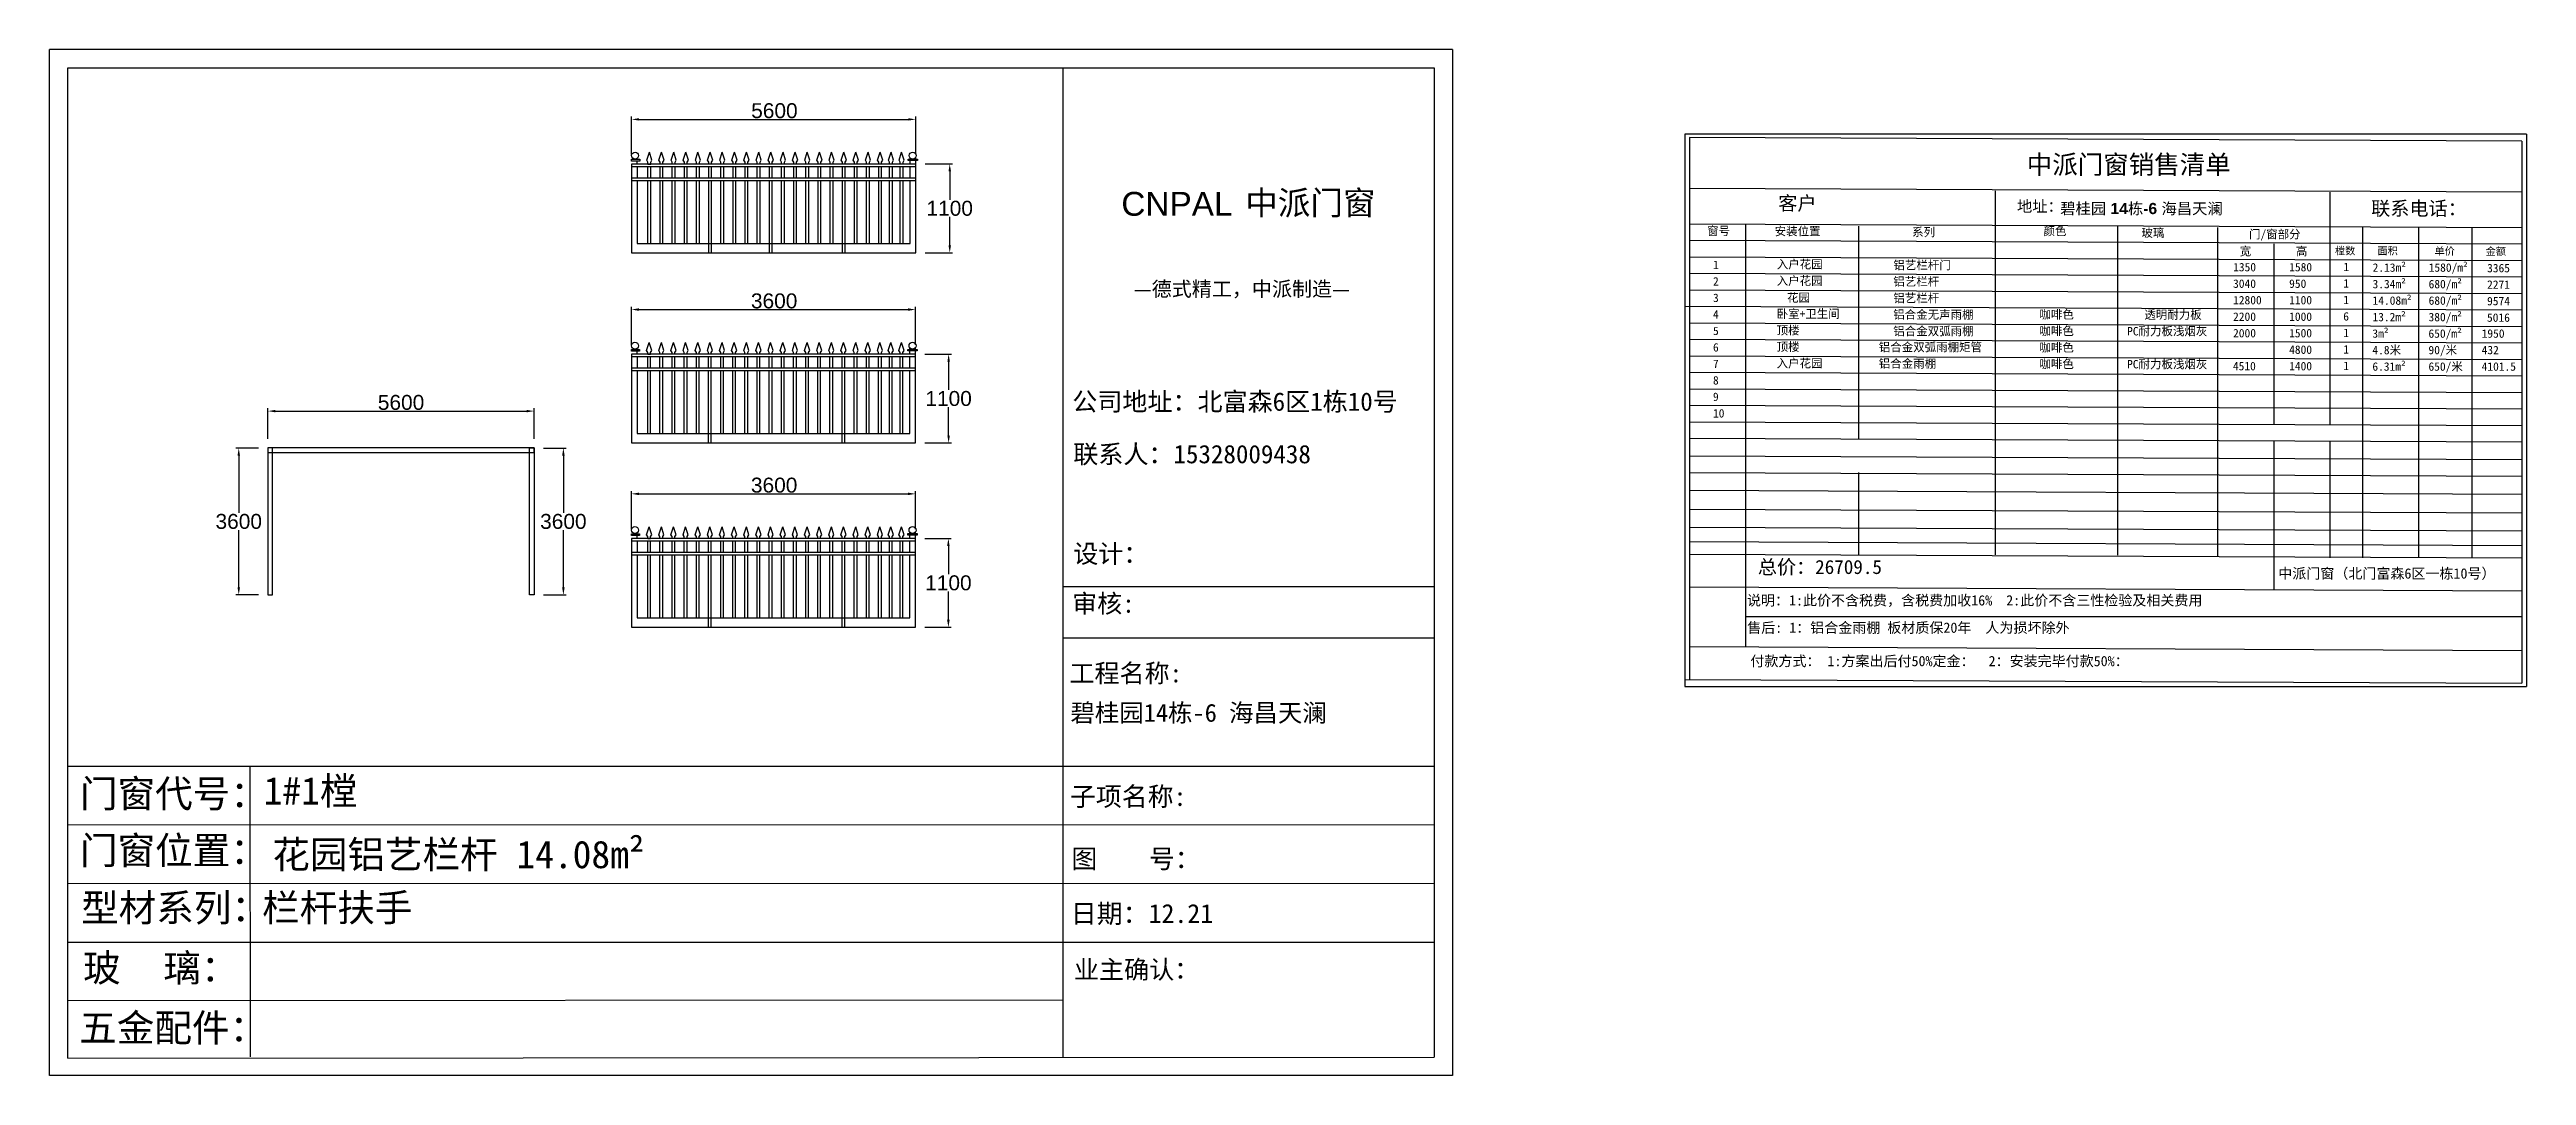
# Model space of a CAD drawing. Header units: inches. Extents: x -138455 to 599497, y -747149 to 13167.
# Drawn here: x 334960 to 361469, y -659507 to -648532 of the extents above; entities that cross this region are included whole.
import ezdxf

# ---------------------------------------------------------------- set-up
doc = ezdxf.new("R2010")
doc.units = ezdxf.units.IN
doc.header["$MEASUREMENT"] = 0
doc.header["$PDMODE"] = 35
doc.header["$PDSIZE"] = -3
doc.layers.add('0 @ 1', color=7, linetype='Continuous')
doc.styles.add('Annotative', font='arialbd.ttf')
doc.styles.add('MtXpl_', font='')
doc.styles.get("Standard").update_dxf_attribs({"font": 'arial.ttf'})
doc.styles.get('MtXpl_').set_extended_font_data('SimSun')
doc.dimstyles.get("Standard").update_dxf_attribs({"dimtxt": 80, "dimasz": 70, "dimexe": 40, "dimexo": 80, "dimgap": 0, "dimtad": 1, "dimtih": 1, "dimtoh": 1, "dimdec": 0, "dimzin": 0, "dimdsep": 46, "dimtxsty": 'Standard', "dimcen": 0.09, "dimadec": 0, "dimazin": 0, "dimtfac": 1, "dimtdec": 0, "dimtofl": 0, "dimtmove": 0, "dimatfit": 3, "dimfxl": 0, "dimtolj": 1, "dimtzin": 0, "dimarcsym": 0})

msp = doc.modelspace()

# ---------------------------------------------------------------- texts
msp.add_text('CNPAL', height=255.51).set_placement((346430.7, -650310.2))
at = {"style": 'MtXpl_'}
for s, height, p in [('中派门窗', 255.51, (347757.4, -650299.7)), ('—德式精工，中派制造—', 157.24, (346564.4, -651171.5)), ('公司地址：北富森6区1栋10号', 196.549, (345905.5, -652396.4)), ('联系人：15328009438', 196.549, (345916.2, -652958.3)), ('设计：', 196.55, (345916.5, -654023.9)), ('审核:', 196.55, (345903.9, -654556.8)), ('工程名称:', 196.55, (345875.2, -655302.8)), ('碧桂园14栋-6 海昌天澜', 191.706, (345885.6, -655723.5)), ('子项名称:', 203.1, (345881.5, -656624.1)), ('图    号：', 203.1, (345896.1, -657290.2)), ('日期：12.21', 203.1, (345891.3, -657876.4)), ('业主确认：', 196.55, (345924, -658472.6))]:
    msp.add_text(s, height=height, dxfattribs=at).set_placement(p)
at = {"layer": '0 @ 1', "style": 'Annotative'}
for s, height, p in [('碧桂园 14栋-6 海昌天澜', 120, (356479.4, -650292.9)), ('门窗代号：', 294.82, (335285.6, -656639.8)), ('门窗位置：', 294.82, (335285.6, -657247.1)), ('型材系列：', 294.82, (335298, -657860.7)), ('玻    璃：', 294.82, (335318.6, -658504)), ('五金配件：', 294.82, (335278.3, -659145))]:
    msp.add_text(s, height=height, dxfattribs=at).set_placement(p)
at = {"layer": '0 @ 1', "attachment_point": 1, "style": 'Annotative'}
for s, width, insert, char_height in [('{\\fSimSun|b1|i0|c134|p2;中派门窗销售清单}', 2802.276, (356121.2, -649661.4), 200), ('{\\fSimSun|b1|i0|c134|p2;客户}', 485.592, (353461.4, -650101.4), 150), ('{\\fSimSun|b1|i0|c134|p2;地址：}', 3483.473, (356015.9, -650148.1), 120), ('{\\fSimSun|b1|i0|c134|p2;联系电话：}', 1409.924, (359807.1, -650156.4), 150), ('{\\fSimSun|b1|i0|c134|p2;窗号}', 485.592, (352698.7, -650427.9), 90), ('{\\fSimSun|b1|i0|c134|p2;安装位置}', 706.927, (353423.5, -650430.4), 90), ('{\\fSimSun|b1|i0|c134|p2;系列}', 485.592, (354893.6, -650440.5), 90), ('{\\fSimSun|b1|i0|c134|p2;颜色}', 485.592, (356299.7, -650429.2), 90), ('{\\fSimSun|b1|i0|c134|p2;玻璃}', 485.592, (357348, -650448.2), 90), ('{\\fSimSun|b1|i0|c134|p2;门/窗部分}', 603.897, (358499, -650462.9), 90), ('{\\fSimSun|b1|i0|c134|p2;入户花园}', 9006.576, (353445.2, -650784.8), 90), ('{\\fSimSun|b1|i0|c134|p2;铝艺栏杆门}', 9006.576, (354693.7, -650793.4), 90), ('{\\fSimSun|b1|i0|c134|p2;宽 }', 603.897, (358400.2, -650645), 90), ('{\\fSimSun|b1|i0|c134|p2;高 }', 603.897, (359000.2, -650645), 90), ('{\\fSimSun|b1|i0|c134|p2;樘数}', 603.897, (359419, -650645.2), 80), ('{\\fSimSun|b1|i0|c134|p2;面积}', 603.897, (359873.4, -650645.2), 80), ('{\\fSimSun|b1|i0|c134|p2;单价}', 603.897, (360484.4, -650648.9), 80), ('{\\fSimSun|b1|i0|c134|p2;金额}', 603.897, (361031.4, -650650.3), 80), ('{\\fSimSun|b1|i0|c134|p2;2}', 485.592, (352763, -650966.7), 90), ('{\\fSimSun|b1|i0|c134|p2;1}', 485.592, (352763, -650790.2), 90), ('{\\fSimSun|b1|i0|c134|p2;入户花园}', 9006.576, (353444.4, -650961.3), 90), ('{\\fSimSun|b1|i0|c134|p2;铝艺栏杆}', 9006.576, (354692.9, -650969.8), 90), ('{\\fSimSun|b1|i0|c134|p2;3040}', 9006.576, (358328.8, -650991.5), 90), ('{\\fSimSun|b1|i0|c134|p2;1350}', 9006.576, (358329.6, -650815), 90), ('{\\fSimSun|b1|i0|c134|p2;950}', 9006.576, (358928.8, -650991.5), 90), ('{\\fSimSun|b1|i0|c134|p2;1580}', 9006.576, (358929.6, -650815), 90), ('{\\fSimSun|b1|i0|c134|p2;1 }', 9006.576, (359508.7, -650988.4), 90), ('{\\fSimSun|b1|i0|c134|p2;1 }', 9006.576, (359509.5, -650811.9), 90), ('{\\fSimSun|b1|i0|c134|p2;3.34m²}', 9006.576, (359821.5, -650995.7), 90), ('{\\fSimSun|b1|i0|c134|p2;2.13m²}', 9006.576, (359822.3, -650819.3), 90), ('{\\fSimSun|b1|i0|c134|p2;680/m²}', 9006.576, (360421.5, -650995.7), 90), ('{\\fSimSun|b1|i0|c134|p2;1580/m²}', 9006.576, (360422.3, -650819.3), 90), ('{\\fSimSun|b1|i0|c134|p2;3365}', 9006.576, (361047.2, -650824.9), 90), ('{\\fSimSun|b1|i0|c134|p2;2271}', 9006.576, (361047.2, -651001.4), 90), ('{\\fSimSun|b1|i0|c134|p2;3}', 485.592, (352763, -651143.1), 90), ('{\\fSimSun|b1|i0|c134|p2;卧室+卫生间}', 9006.576, (353443.6, -651314.3), 90), ('{\\fSimSun|b1|i0|c134|p2;花园}', 9006.576, (353555.5, -651141.5), 90), ('{\\fSimSun|b1|i0|c134|p2;铝合金无声雨棚}', 9006.576, (354692.1, -651322.9), 90), ('{\\fSimSun|b1|i0|c134|p2;铝艺栏杆}', 9006.576, (354692.9, -651146.3), 90), ('{\\fSimSun|b1|i0|c134|p2;咖啡色}', 9006.576, (356257.1, -651321.6), 90), ('{\\fSimSun|b1|i0|c134|p2;透明耐力板}', 9006.576, (357379, -651323.8), 90), ('{\\fSimSun|b1|i0|c134|p2;12800}', 9006.576, (358328.8, -651167.9), 90), ('{\\fSimSun|b1|i0|c134|p2;1100}', 9006.576, (358928.8, -651167.9), 90), ('{\\fSimSun|b1|i0|c134|p2;1 }', 9006.576, (359508.7, -651164.9), 90), ('{\\fSimSun|b1|i0|c134|p2;14.08m²}', 9006.576, (359821.5, -651172.2), 90), ('{\\fSimSun|b1|i0|c134|p2;680/m²}', 9006.576, (360421.5, -651172.2), 90), ('{\\fSimSun|b1|i0|c134|p2;9574}', 9006.576, (361047.2, -651177.9), 90), ('{\\fSimSun|b1|i0|c134|p2;4}', 485.592, (352763, -651319.6), 90), ('{\\fSimSun|b1|i0|c134|p2;5}', 485.592, (352763, -651496.1), 90), ('{\\fSimSun|b1|i0|c134|p2;顶楼}', 9006.576, (353443.6, -651490.9), 90), ('{\\fSimSun|b1|i0|c134|p2;铝合金双弧雨棚}', 9006.576, (354692.1, -651499.5), 90), ('{\\fSimSun|b1|i0|c134|p2;咖啡色}', 9006.576, (356256.4, -651498.2), 90), ('{\\fSimSun|b1|i0|c134|p2;PC耐力板浅烟灰}', 9006.576, (357194.5, -651500.4), 90), ('{\\fSimSun|b1|i0|c134|p2;2200}', 9006.576, (358328.8, -651344.5), 90), ('{\\fSimSun|b1|i0|c134|p2;2000}', 9006.576, (358328.8, -651520.9), 90), ('{\\fSimSun|b1|i0|c134|p2;1000}', 9006.576, (358928.8, -651344.5), 90), ('{\\fSimSun|b1|i0|c134|p2;1500}', 9006.576, (358928.8, -651520.9), 90), ('{\\fSimSun|b1|i0|c134|p2;6 }', 9006.576, (359507.9, -651341.4), 90), ('{\\fSimSun|b1|i0|c134|p2;1 }', 9006.576, (359508.7, -651517.8), 90), ('{\\fSimSun|b1|i0|c134|p2;3m²}', 9006.576, (359819.9, -651525.2), 90), ('{\\fSimSun|b1|i0|c134|p2;13.2m²}', 9006.576, (359820.7, -651348.8), 90), ('{\\fSimSun|b1|i0|c134|p2;380/m²}', 9006.576, (360420.7, -651348.8), 90), ('{\\fSimSun|b1|i0|c134|p2;650/m²}', 9006.576, (360419.9, -651525.2), 90), ('{\\fSimSun|b1|i0|c134|p2;1950}', 9006.576, (360989.2, -651525.2), 90), ('{\\fSimSun|b1|i0|c134|p2;5016}', 9006.576, (361046.4, -651354.4), 90), ('{\\fSimSun|b1|i0|c134|p2;6}', 485.592, (352763, -651672.5), 90), ('{\\fSimSun|b1|i0|c134|p2;入户花园}', 9006.576, (353443.6, -651843.9), 90), ('{\\fSimSun|b1|i0|c134|p2;顶楼}', 9006.576, (353443.6, -651667.4), 90), ('{\\fSimSun|b1|i0|c134|p2;铝合金双弧雨棚矩管}', 9006.576, (354537.2, -651670.6), 90), ('{\\fSimSun|b1|i0|c134|p2;铝合金雨棚}', 9006.576, (354537.2, -651847.1), 90), ('{\\fSimSun|b1|i0|c134|p2;咖啡色}', 9006.576, (356256.4, -651674.6), 90), ('{\\fSimSun|b1|i0|c134|p2;咖啡色}', 9006.576, (356256.4, -651851.1), 90), ('{\\fSimSun|b1|i0|c134|p2;PC耐力板浅烟灰}', 9006.576, (357194.5, -651853.3), 90), ('{\\fSimSun|b1|i0|c134|p2;4800}', 9006.576, (358928.8, -651697.4), 90), ('{\\fSimSun|b1|i0|c134|p2;1 }', 9006.576, (359508.7, -651694.3), 90), ('{\\fSimSun|b1|i0|c134|p2;4.8米}', 9006.576, (359819.9, -651701.7), 90), ('{\\fSimSun|b1|i0|c134|p2;90/米}', 9006.576, (360419.9, -651701.6), 90), ('{\\fSimSun|b1|i0|c134|p2;432}', 9006.576, (360989.2, -651701.6), 90), ('{\\fSimSun|b1|i0|c134|p2;8}', 485.592, (352762.5, -652025.5), 90), ('{\\fSimSun|b1|i0|c134|p2;7}', 485.592, (352763, -651849), 90), ('{\\fSimSun|b1|i0|c134|p2;4510}', 9006.576, (358327.2, -651873.8), 90), ('{\\fSimSun|b1|i0|c134|p2;1400}', 9006.576, (358928.8, -651873.8), 90), ('{\\fSimSun|b1|i0|c134|p2;1 }', 9006.576, (359508.7, -651870.8), 90), ('{\\fSimSun|b1|i0|c134|p2;6.31m²}', 9006.576, (359819.9, -651878.1), 90), ('{\\fSimSun|b1|i0|c134|p2;650/米}', 9006.576, (360419.9, -651878.1), 90), ('{\\fSimSun|b1|i0|c134|p2;4101.5}', 9006.576, (360989.2, -651878.1), 90), ('{\\fSimSun|b1|i0|c134|p2;9}', 485.592, (352762, -652201.9), 90), ('{\\fSimSun|b1|i0|c134|p2;10}', 485.592, (352763, -652378.4), 90), ('{\\fSimSun|b1|i0|c134|p2;总价：26709.5}', 4715.707, (353242.7, -653992.6), 150), ('{\\fSimSun|b1|i0|c134|p2;中派门窗（北门富森6区一栋10号）}', 2734.804, (358812.3, -654081.7), 110), ('{\\fSimSun|b1|i0|c134|p2;说明：1:此价不含税费，含税费加收16%  2:此价不含三性检验及相关费用}', 6113.097, (353126.3, -654369.4), 110), ('{\\fSimSun|b1|i0|c134|p2;售后: 1：铝合金雨棚 板材质保20年  人为损坏除外  }', 6510.182, (353128.9, -654661.7), 110), ('{\\fSimSun|b1|i0|c134|p2;付款方式： 1:方案出后付50%定金：  2：安装完毕付款50%：}', 7146.186, (353162.8, -655018.9), 110), ('{\\fSimSun|b1|i0|c134|p2;1#1樘}', 4396.385, (337252, -656314.8), 294.824), ('{\\fSimSun|b1|i0|c134|p2;花园铝艺栏杆 14.08m²}', 9006.576, (337343.8, -656995.4), 294.824), ('{\\fSimSun|b1|i0|c134|p2;栏杆扶手}', 9006.576, (337234.8, -657564.8), 294.824)]:
    msp.add_mtext_dynamic_manual_height_columns(s, width=width, gutter_width=903.5, heights=[0], dxfattribs=dict(at, insert=insert, char_height=char_height))

# ---------------------------------------------------------------- blocks, each defined once
blk = doc.blocks.new('*D2717')
at = {"color": 0, "lineweight": -2, "transparency": 16777216}
for p, q in [((344330, -649756), (344624, -649756)), ((344594, -649836), (344594, -650140)), ((344594, -650626), (344594, -650323)), ((344330, -650706), (344624, -650706))]:
    blk.add_line(p, q, dxfattribs=at)
at = {"color": 0, "transparency": 16777216}
for points in [[(344581, -649836), (344608, -649836), (344594, -649756)], [(344581, -650626), (344608, -650626), (344594, -650706)]]:
    blk.add_solid(points, dxfattribs=at)
at = {"layer": 'Defpoints', "color": 0, "transparency": 16777216}
for p in [(344230, -649756), (344230, -650706), (344594, -650706)]:
    blk.add_point(p, dxfattribs=at)
at = {"color": 0, "transparency": 16777216, "insert": (344594, -650231), "char_height": 160, "attachment_point": 5}
blk.add_mtext('\\A1;1100', dxfattribs=at)
blk = doc.blocks.new('*D2718')
at = {"color": 0, "lineweight": -2, "transparency": 16777216}
for p, q in [((341190, -649656), (341190, -649249)), ((341270, -649279), (344150, -649279)), ((344230, -649656), (344230, -649249))]:
    blk.add_line(p, q, dxfattribs=at)
at = {"color": 0, "transparency": 16777216}
for points in [[(341270, -649266), (341270, -649292), (341190, -649279)], [(344150, -649266), (344150, -649292), (344230, -649279)]]:
    blk.add_solid(points, dxfattribs=at)
at = {"layer": 'Defpoints', "color": 0, "transparency": 16777216}
for p in [(344230, -649279), (341190, -649756), (344230, -649756)]:
    blk.add_point(p, dxfattribs=at)
at = {"color": 0, "transparency": 16777216, "insert": (342718, -649187), "char_height": 160, "attachment_point": 5}
blk.add_mtext('\\A1;5600', dxfattribs=at)
blk = doc.blocks.new('*D2719')
at = {"color": 0, "lineweight": -2, "transparency": 16777216}
for p, q in [((344328, -651791), (344612, -651791)), ((344582, -651871), (344582, -652174)), ((344582, -652661), (344582, -652358)), ((344328, -652741), (344612, -652741))]:
    blk.add_line(p, q, dxfattribs=at)
at = {"color": 0, "transparency": 16777216}
for points in [[(344569, -651871), (344596, -651871), (344582, -651791)], [(344569, -652661), (344596, -652661), (344582, -652741)]]:
    blk.add_solid(points, dxfattribs=at)
at = {"layer": 'Defpoints', "color": 0, "transparency": 16777216}
for p in [(344228, -651791), (344228, -652741), (344582, -652741)]:
    blk.add_point(p, dxfattribs=at)
at = {"color": 0, "transparency": 16777216, "insert": (344582, -652266), "char_height": 160, "attachment_point": 5}
blk.add_mtext('\\A1;1100', dxfattribs=at)
blk = doc.blocks.new('*D2720')
at = {"color": 0, "lineweight": -2, "transparency": 16777216}
for p, q in [((341188, -651691), (341188, -651284)), ((341268, -651314), (344148, -651314)), ((344228, -651691), (344228, -651284))]:
    blk.add_line(p, q, dxfattribs=at)
at = {"color": 0, "transparency": 16777216}
for points in [[(341268, -651300), (341268, -651327), (341188, -651314)], [(344148, -651300), (344148, -651327), (344228, -651314)]]:
    blk.add_solid(points, dxfattribs=at)
at = {"layer": 'Defpoints', "color": 0, "transparency": 16777216}
for p in [(344228, -651314), (341188, -651791), (344228, -651791)]:
    blk.add_point(p, dxfattribs=at)
at = {"color": 0, "transparency": 16777216, "insert": (342715, -651222), "char_height": 160, "attachment_point": 5}
blk.add_mtext('\\A1;3600', dxfattribs=at)
blk = doc.blocks.new('*D2721')
at = {"color": 0, "lineweight": -2, "transparency": 16777216}
for p, q in [((344328, -653763), (344610, -653763)), ((344580, -653843), (344580, -654146)), ((344580, -654633), (344580, -654329)), ((344328, -654713), (344610, -654713))]:
    blk.add_line(p, q, dxfattribs=at)
at = {"color": 0, "transparency": 16777216}
for points in [[(344566, -653843), (344593, -653843), (344580, -653763)], [(344566, -654633), (344593, -654633), (344580, -654713)]]:
    blk.add_solid(points, dxfattribs=at)
at = {"layer": 'Defpoints', "color": 0, "transparency": 16777216}
for p in [(344228, -653763), (344228, -654713), (344580, -654713)]:
    blk.add_point(p, dxfattribs=at)
at = {"color": 0, "transparency": 16777216, "insert": (344580, -654238), "char_height": 160, "attachment_point": 5}
blk.add_mtext('\\A1;1100', dxfattribs=at)
blk = doc.blocks.new('*D2722')
at = {"color": 0, "lineweight": -2, "transparency": 16777216}
for p, q in [((341188, -653663), (341188, -653255)), ((341268, -653285), (344148, -653285)), ((344228, -653663), (344228, -653255))]:
    blk.add_line(p, q, dxfattribs=at)
at = {"color": 0, "transparency": 16777216}
for points in [[(341268, -653272), (341268, -653299), (341188, -653285)], [(344148, -653272), (344148, -653299), (344228, -653285)]]:
    blk.add_solid(points, dxfattribs=at)
at = {"layer": 'Defpoints', "color": 0, "transparency": 16777216}
for p in [(344228, -653285), (341188, -653763), (344228, -653763)]:
    blk.add_point(p, dxfattribs=at)
at = {"color": 0, "transparency": 16777216, "insert": (342715, -653193), "char_height": 160, "attachment_point": 5}
blk.add_mtext('\\A1;3600', dxfattribs=at)
blk = doc.blocks.new('*D2723')
at = {"color": 0, "lineweight": -2, "transparency": 16777216}
for p, q in [((337298, -652695), (337298, -652370)), ((340147, -652695), (340147, -652370)), ((337378, -652400), (340067, -652400))]:
    blk.add_line(p, q, dxfattribs=at)
at = {"color": 0, "transparency": 16777216}
for points in [[(337378, -652387), (337378, -652413), (337298, -652400)], [(340067, -652387), (340067, -652413), (340147, -652400)]]:
    blk.add_solid(points, dxfattribs=at)
at = {"layer": 'Defpoints', "color": 0, "transparency": 16777216}
for p in [(340147, -652400), (337298, -652795), (340147, -652795)]:
    blk.add_point(p, dxfattribs=at)
at = {"color": 0, "transparency": 16777216, "insert": (338722, -652308), "char_height": 160, "attachment_point": 5}
blk.add_mtext('\\A1;5600', dxfattribs=at)
blk = doc.blocks.new('*D2724')
at = {"color": 0, "lineweight": -2, "transparency": 16777216}
for p, q in [((337198, -652795), (336955, -652795)), ((336985, -652875), (336985, -653489)), ((336985, -654287), (336985, -653673)), ((337198, -654367), (336955, -654367))]:
    blk.add_line(p, q, dxfattribs=at)
at = {"color": 0, "transparency": 16777216}
for points in [[(336972, -652875), (336998, -652875), (336985, -652795)], [(336972, -654287), (336998, -654287), (336985, -654367)]]:
    blk.add_solid(points, dxfattribs=at)
at = {"layer": 'Defpoints', "color": 0, "transparency": 16777216}
for p in [(337298, -652795), (336985, -654367), (337298, -654367)]:
    blk.add_point(p, dxfattribs=at)
at = {"color": 0, "transparency": 16777216, "insert": (336985, -653581), "char_height": 160, "attachment_point": 5}
blk.add_mtext('\\A1;3600', dxfattribs=at)
blk = doc.blocks.new('*D2725')
at = {"color": 0, "lineweight": -2, "transparency": 16777216}
for p, q in [((340247, -652795), (340489, -652795)), ((340459, -652875), (340459, -653489)), ((340459, -654287), (340459, -653673)), ((340247, -654367), (340489, -654367))]:
    blk.add_line(p, q, dxfattribs=at)
at = {"color": 0, "transparency": 16777216}
for points in [[(340446, -652875), (340473, -652875), (340459, -652795)], [(340446, -654287), (340473, -654287), (340459, -654367)]]:
    blk.add_solid(points, dxfattribs=at)
at = {"layer": 'Defpoints', "color": 0, "transparency": 16777216}
for p in [(340147, -652795), (340147, -654367), (340459, -654367)]:
    blk.add_point(p, dxfattribs=at)
at = {"color": 0, "transparency": 16777216, "insert": (340459, -653581), "char_height": 160, "attachment_point": 5}
blk.add_mtext('\\A1;3600', dxfattribs=at)

# ---------------------------------------------------------------- dimensions: what is measured, and where the dimension line sits
for base, p1, p2, text, picture, middle in [((344229.9, -649279.1), (341189.9, -649756.4), (344229.9, -649756.4), '5600', '*D2718', (342717.6, -649279.1)), ((344227.7, -651313.5), (341187.7, -651790.9), (344227.7, -651790.9), '3600', '*D2720', (342715.4, -651313.5)), ((344227.7, -653285.2), (341187.7, -653762.5), (344227.7, -653762.5), '3600', '*D2722', (342715.4, -653285.2))]:
    dim = msp.add_linear_dim(base=base, p1=p1, p2=p2, text=text, dimstyle='Standard', override={"dimtxt": 160, "dimasz": 80, "dimexe": 30, "dimexo": 100, "dimgap": 10, "dimfxl": 100})
    dim.commit()
    dim.dimension.update_dxf_attribs({"geometry": picture, "text_midpoint": middle, "dimtype": 160})
for base, p1, p2, picture, middle in [((344594.3, -650706.4), (344229.9, -649756.4), (344229.9, -650706.4), '*D2717', (344594.3, -650231.4)), ((344582.3, -652740.9), (344227.7, -651790.9), (344227.7, -652740.9), '*D2719', (344582.3, -652265.9)), ((344579.7, -654712.5), (344227.7, -653762.5), (344227.7, -654712.5), '*D2721', (344579.7, -654237.5))]:
    dim = msp.add_linear_dim(base=base, p1=p1, p2=p2, angle=90, text='1100', dimstyle='Standard', override={"dimtxt": 160, "dimasz": 80, "dimexe": 30, "dimexo": 100, "dimgap": 10, "dimfxl": 100})
    dim.commit()
    dim.dimension.update_dxf_attribs({"geometry": picture, "text_midpoint": middle, "dimtype": 160})
dim = msp.add_linear_dim(base=(340146.8, -652399.9), p1=(337297.6, -652794.6), p2=(340146.8, -652794.6), text='5600', dimstyle='Standard', override={"dimtxt": 160, "dimasz": 80, "dimexe": 30, "dimexo": 100, "dimgap": 10, "dimfxl": 100})
dim.commit()
dim.dimension.update_dxf_attribs({"geometry": '*D2723', "text_midpoint": (338722.2, -652308.2)})
for base, p1, p2, picture, middle in [((336984.9, -654367), (337297.6, -652794.6), (337297.6, -654367), '*D2724', (336984.9, -653580.8)), ((340459.5, -654367), (340146.8, -652794.6), (340146.8, -654367), '*D2725', (340459.5, -653580.8))]:
    dim = msp.add_linear_dim(base=base, p1=p1, p2=p2, angle=90, text='3600', dimstyle='Standard', override={"dimtxt": 160, "dimasz": 80, "dimexe": 30, "dimexo": 100, "dimgap": 10, "dimfxl": 100})
    dim.commit()
    dim.dimension.update_dxf_attribs({"geometry": picture, "text_midpoint": middle})

# ---------------------------------------------------------------- linework, layer by layer
for p, q in [((349975.5, -648532), (334960.1, -648532)), ((334960.1, -659507.3), (334960.1, -648532)), ((349975.5, -648532), (349975.5, -659507.3)), ((335156.7, -648727.9), (349779.6, -648727.9)), ((335156.7, -659321.9), (335156.7, -648727.9)), ((345803.2, -648727.9), (345803.2, -659311.6)), ((349779.6, -648727.9), (349779.6, -659310.9)), ((352459.9, -649436.9), (352459.9, -655346.9)), ((361468.6, -649436.9), (352459.9, -649436.9)), ((361468.6, -649436.9), (361468.6, -655346.9)), ((341249.9, -649705.3), (341249.9, -649696.1)), ((344169.9, -649705), (344169.9, -649691)), ((344169.9, -649756.4), (344169.9, -649720)), ((344229.9, -649705), (344229.9, -649686.1)), ((344229.9, -649756.4), (344229.9, -649720)), ((361418.6, -649512.1), (352509.9, -649472)), ((352509.9, -649472), (352509.9, -655271.7)), ((361418.6, -649512.1), (361418.6, -655311.8)), ((344229.9, -649756.4), (341189.9, -649756.4)), ((341189.9, -649756.4), (341189.9, -650706.4)), ((344229.9, -649786.4), (341189.9, -649786.4)), ((344229.9, -649906.4), (341189.9, -649906.4)), ((344229.9, -649936.4), (341189.9, -649936.4)), ((341249.9, -649756.4), (341249.9, -649725.5)), ((341249.9, -649786.4), (341249.9, -649906.4)), ((341249.9, -649936.4), (341249.9, -650606.4)), ((341364.9, -649756.4), (341364.9, -649737)), ((341364.9, -649756.4), (341394.9, -649756.4)), ((341364.9, -649906.4), (341364.9, -649786.4)), ((341364.9, -650606.4), (341364.9, -649936.4)), ((341394.9, -649756.4), (341394.9, -649737)), ((341394.9, -649906.4), (341394.9, -649786.4)), ((341394.9, -650606.4), (341394.9, -649936.4)), ((341494.9, -649756.4), (341494.9, -649737)), ((341494.9, -649906.4), (341494.9, -649786.4)), ((341494.9, -650606.4), (341494.9, -649936.4)), ((341524.9, -649756.4), (341524.9, -649737)), ((341524.9, -649906.4), (341524.9, -649786.4)), ((341524.9, -650606.4), (341524.9, -649936.4)), ((341624.9, -649756.4), (341624.9, -649737)), ((341624.9, -649906.4), (341624.9, -649786.4)), ((341624.9, -650606.4), (341624.9, -649936.4)), ((341654.9, -649756.4), (341654.9, -649737)), ((341654.9, -649906.4), (341654.9, -649786.4)), ((341654.9, -650606.4), (341654.9, -649936.4)), ((341754.9, -649756.4), (341754.9, -649737)), ((341754.9, -649906.4), (341754.9, -649786.4)), ((341754.9, -650606.4), (341754.9, -649936.4)), ((341784.9, -649756.4), (341784.9, -649737)), ((341784.9, -649906.4), (341784.9, -649786.4)), ((341784.9, -650606.4), (341784.9, -649936.4)), ((341884.9, -649756.4), (341884.9, -649737)), ((341884.9, -649906.4), (341884.9, -649786.4)), ((341884.9, -650606.4), (341884.9, -649936.4)), ((341914.9, -649756.4), (341914.9, -649737)), ((341914.9, -649906.4), (341914.9, -649786.4)), ((341914.9, -650606.4), (341914.9, -649936.4)), ((342014.9, -649756.4), (342014.9, -649737)), ((342014.9, -649906.4), (342014.9, -649786.4)), ((342014.9, -650706.4), (342014.9, -649936.4)), ((342044.9, -649756.4), (342044.9, -649737)), ((342044.9, -649906.4), (342044.9, -649786.4)), ((342044.9, -650706.4), (342044.9, -649936.4)), ((342144.9, -649756.4), (342144.9, -649737)), ((342144.9, -649906.4), (342144.9, -649786.4)), ((342144.9, -650606.4), (342144.9, -649936.4)), ((342174.9, -649756.4), (342174.9, -649737)), ((342174.9, -649906.4), (342174.9, -649786.4)), ((342174.9, -650606.4), (342174.9, -649936.4)), ((342274.9, -649756.4), (342274.9, -649737)), ((342274.9, -649906.4), (342274.9, -649786.4)), ((342274.9, -650606.4), (342274.9, -649936.4)), ((342304.9, -649756.4), (342304.9, -649737)), ((342304.9, -649906.4), (342304.9, -649786.4)), ((342304.9, -650606.4), (342304.9, -649936.4)), ((342404.9, -649756.4), (342404.9, -649737)), ((342404.9, -649906.4), (342404.9, -649786.4)), ((342404.9, -650606.4), (342404.9, -649936.4)), ((342434.9, -649756.4), (342434.9, -649737)), ((342434.9, -649906.4), (342434.9, -649786.4)), ((342434.9, -650606.4), (342434.9, -649936.4)), ((342534.9, -649756.4), (342534.9, -649737)), ((342534.9, -649906.4), (342534.9, -649786.4)), ((342534.9, -650606.4), (342534.9, -649936.4)), ((342564.9, -649756.4), (342564.9, -649737)), ((342564.9, -649906.4), (342564.9, -649786.4)), ((342564.9, -650606.4), (342564.9, -649936.4)), ((342664.9, -649756.4), (342664.9, -649737)), ((342664.9, -649906.4), (342664.9, -649786.4)), ((342664.9, -650706.4), (342664.9, -649936.4)), ((342694.9, -649756.4), (342694.9, -649737)), ((342694.9, -649906.4), (342694.9, -649786.4)), ((342694.9, -650706.4), (342694.9, -649936.4)), ((342794.9, -649756.4), (342794.9, -649737)), ((342794.9, -649906.4), (342794.9, -649786.4)), ((342794.9, -650606.4), (342794.9, -649936.4)), ((342824.9, -649756.4), (342824.9, -649737)), ((342824.9, -649906.4), (342824.9, -649786.4)), ((342824.9, -650606.4), (342824.9, -649936.4)), ((342924.9, -649756.4), (342924.9, -649737)), ((342924.9, -649906.4), (342924.9, -649786.4)), ((342924.9, -650606.4), (342924.9, -649936.4)), ((342954.9, -649756.4), (342954.9, -649737)), ((342954.9, -649906.4), (342954.9, -649786.4)), ((342954.9, -650606.4), (342954.9, -649936.4)), ((343054.9, -649756.4), (343054.9, -649737)), ((343054.9, -649906.4), (343054.9, -649786.4)), ((343054.9, -650606.4), (343054.9, -649936.4)), ((343084.9, -649756.4), (343084.9, -649737)), ((343084.9, -649906.4), (343084.9, -649786.4)), ((343084.9, -650606.4), (343084.9, -649936.4)), ((343184.9, -649756.4), (343184.9, -649737)), ((343184.9, -649906.4), (343184.9, -649786.4)), ((343184.9, -650606.4), (343184.9, -649936.4)), ((343214.9, -649756.4), (343214.9, -649737)), ((343214.9, -649906.4), (343214.9, -649786.4)), ((343214.9, -650606.4), (343214.9, -649936.4)), ((343314.9, -649756.4), (343314.9, -649737)), ((343314.9, -649906.4), (343314.9, -649786.4)), ((343314.9, -650606.4), (343314.9, -649936.4)), ((343344.9, -649756.4), (343344.9, -649737)), ((343344.9, -649906.4), (343344.9, -649786.4)), ((343344.9, -650606.4), (343344.9, -649936.4)), ((343444.9, -649756.4), (343444.9, -649737)), ((343444.9, -649906.4), (343444.9, -649786.4)), ((343444.9, -650706.4), (343444.9, -649936.4)), ((343474.9, -649756.4), (343474.9, -649737)), ((343474.9, -649906.4), (343474.9, -649786.4)), ((343474.9, -650706.4), (343474.9, -649936.4)), ((343574.9, -649756.4), (343574.9, -649737)), ((343574.9, -649906.4), (343574.9, -649786.4)), ((343574.9, -650606.4), (343574.9, -649936.4)), ((343604.9, -649756.4), (343604.9, -649737)), ((343604.9, -649906.4), (343604.9, -649786.4)), ((343604.9, -650606.4), (343604.9, -649936.4)), ((343704.9, -649756.4), (343704.9, -649737)), ((343704.9, -649906.4), (343704.9, -649786.4)), ((343704.9, -650606.4), (343704.9, -649936.4)), ((343734.9, -649756.4), (343734.9, -649737)), ((343734.9, -649906.4), (343734.9, -649786.4)), ((343734.9, -650606.4), (343734.9, -649936.4)), ((343834.9, -649756.4), (343834.9, -649737)), ((343834.9, -649906.4), (343834.9, -649786.4)), ((343834.9, -650606.4), (343834.9, -649936.4)), ((343864.9, -649756.4), (343864.9, -649737)), ((343864.9, -649906.4), (343864.9, -649786.4)), ((343864.9, -650606.4), (343864.9, -649936.4)), ((343950.8, -649756.4), (343950.8, -649737)), ((343950.8, -649906.4), (343950.8, -649786.4)), ((343950.8, -650606.4), (343950.8, -649936.4)), ((343980.8, -649756.4), (343980.8, -649737)), ((343980.8, -649906.4), (343980.8, -649786.4)), ((343980.8, -650606.4), (343980.8, -649936.4)), ((344064.5, -649756.4), (344064.5, -649737)), ((344064.5, -649906.4), (344064.5, -649786.4)), ((344064.5, -650606.4), (344064.5, -649936.4)), ((344094.5, -649756.4), (344094.5, -649737)), ((344094.5, -649906.4), (344094.5, -649786.4)), ((344094.5, -650606.4), (344094.5, -649936.4)), ((344169.9, -649906.4), (344169.9, -649786.4)), ((344169.9, -650606.4), (344169.9, -649936.4)), ((344229.9, -650706.4), (344229.9, -649756.4)), ((361418.6, -650058.4), (352509.9, -650018.3)), ((355781.7, -650043.5), (355781.7, -652730.3)), ((359363.6, -650058.4), (359363.6, -652543.7)), ((352509.9, -650395.3), (361418.6, -650435.5)), ((353109.9, -650395.3), (353109.9, -651983.6)), ((354320, -650420.5), (354320, -652697.7)), ((357090.3, -650420.5), (357090.3, -653941.4)), ((358163.6, -650435.5), (358163.6, -653959.2)), ((359714.7, -650435.5), (359714.7, -653968.9)), ((360314.7, -650435.5), (360314.7, -652023.7)), ((360884, -650435.5), (360884, -653968.9)), ((341189.9, -650706.4), (344229.9, -650706.4)), ((341249.9, -650606.4), (344169.9, -650606.4)), ((352509.9, -650571.8), (361418.6, -650611.9)), ((352509.9, -650748.3), (361418.6, -650788.4)), ((358763.6, -650611.9), (358763.6, -652540.9)), ((352509.9, -650924.7), (361418.6, -650964.9)), ((352459.9, -651277.7), (361418.6, -651317.8)), ((352509.9, -651101.2), (361418.6, -651141.3)), ((352509.9, -651454.1), (361418.6, -651494.3)), ((344227.7, -651790.9), (341187.7, -651790.9)), ((341187.7, -651790.9), (341187.7, -652740.9)), ((344227.7, -651820.9), (341187.7, -651820.9)), ((341247.7, -651739.8), (341247.7, -651730.6)), ((341247.7, -651790.9), (341247.7, -651759.9)), ((341247.7, -651820.9), (341247.7, -651940.9)), ((341362.7, -651790.9), (341362.7, -651771.5)), ((341362.7, -651790.9), (341392.7, -651790.9)), ((341362.7, -651940.9), (341362.7, -651820.9)), ((341392.7, -651790.9), (341392.7, -651771.5)), ((341392.7, -651940.9), (341392.7, -651820.9)), ((341492.7, -651790.9), (341492.7, -651771.5)), ((341492.7, -651940.9), (341492.7, -651820.9)), ((341522.7, -651790.9), (341522.7, -651771.5)), ((341522.7, -651940.9), (341522.7, -651820.9)), ((341622.7, -651790.9), (341622.7, -651771.5)), ((341622.7, -651940.9), (341622.7, -651820.9)), ((341652.7, -651790.9), (341652.7, -651771.5)), ((341652.7, -651940.9), (341652.7, -651820.9)), ((341752.7, -651790.9), (341752.7, -651771.5)), ((341752.7, -651940.9), (341752.7, -651820.9)), ((341782.7, -651790.9), (341782.7, -651771.5)), ((341782.7, -651940.9), (341782.7, -651820.9)), ((341882.7, -651790.9), (341882.7, -651771.5)), ((341882.7, -651940.9), (341882.7, -651820.9)), ((341912.7, -651790.9), (341912.7, -651771.5)), ((341912.7, -651940.9), (341912.7, -651820.9)), ((342012.7, -651790.9), (342012.7, -651771.5)), ((342012.7, -651940.9), (342012.7, -651820.9)), ((342042.7, -651790.9), (342042.7, -651771.5)), ((342042.7, -651940.9), (342042.7, -651820.9)), ((342142.7, -651790.9), (342142.7, -651771.5)), ((342142.7, -651940.9), (342142.7, -651820.9)), ((342172.7, -651790.9), (342172.7, -651771.5)), ((342172.7, -651940.9), (342172.7, -651820.9)), ((342272.7, -651790.9), (342272.7, -651771.5)), ((342272.7, -651940.9), (342272.7, -651820.9)), ((342302.7, -651790.9), (342302.7, -651771.5)), ((342302.7, -651940.9), (342302.7, -651820.9)), ((342402.7, -651790.9), (342402.7, -651771.5)), ((342402.7, -651940.9), (342402.7, -651820.9)), ((342432.7, -651790.9), (342432.7, -651771.5)), ((342432.7, -651940.9), (342432.7, -651820.9)), ((342532.7, -651790.9), (342532.7, -651771.5)), ((342532.7, -651940.9), (342532.7, -651820.9)), ((342562.7, -651790.9), (342562.7, -651771.5)), ((342562.7, -651940.9), (342562.7, -651820.9)), ((342662.7, -651790.9), (342662.7, -651771.5)), ((342662.7, -651940.9), (342662.7, -651820.9)), ((342692.7, -651790.9), (342692.7, -651771.5)), ((342692.7, -651940.9), (342692.7, -651820.9)), ((342792.7, -651790.9), (342792.7, -651771.5)), ((342792.7, -651940.9), (342792.7, -651820.9)), ((342822.7, -651790.9), (342822.7, -651771.5)), ((342822.7, -651940.9), (342822.7, -651820.9)), ((342922.7, -651790.9), (342922.7, -651771.5)), ((342922.7, -651940.9), (342922.7, -651820.9)), ((342952.7, -651790.9), (342952.7, -651771.5)), ((342952.7, -651940.9), (342952.7, -651820.9)), ((343052.7, -651790.9), (343052.7, -651771.5)), ((343052.7, -651940.9), (343052.7, -651820.9)), ((343082.7, -651790.9), (343082.7, -651771.5)), ((343082.7, -651940.9), (343082.7, -651820.9)), ((343182.7, -651790.9), (343182.7, -651771.5)), ((343182.7, -651940.9), (343182.7, -651820.9)), ((343212.7, -651790.9), (343212.7, -651771.5)), ((343212.7, -651940.9), (343212.7, -651820.9)), ((343312.7, -651790.9), (343312.7, -651771.5)), ((343312.7, -651940.9), (343312.7, -651820.9)), ((343342.7, -651790.9), (343342.7, -651771.5)), ((343342.7, -651940.9), (343342.7, -651820.9)), ((343442.7, -651790.9), (343442.7, -651771.5)), ((343442.7, -651940.9), (343442.7, -651820.9)), ((343472.7, -651790.9), (343472.7, -651771.5)), ((343472.7, -651940.9), (343472.7, -651820.9)), ((343572.7, -651790.9), (343572.7, -651771.5)), ((343572.7, -651940.9), (343572.7, -651820.9)), ((343602.7, -651790.9), (343602.7, -651771.5)), ((343602.7, -651940.9), (343602.7, -651820.9)), ((343702.7, -651790.9), (343702.7, -651771.5)), ((343702.7, -651940.9), (343702.7, -651820.9)), ((343732.7, -651790.9), (343732.7, -651771.5)), ((343732.7, -651940.9), (343732.7, -651820.9)), ((343832.7, -651790.9), (343832.7, -651771.5)), ((343832.7, -651940.9), (343832.7, -651820.9)), ((343862.7, -651790.9), (343862.7, -651771.5)), ((343862.7, -651940.9), (343862.7, -651820.9)), ((343948.6, -651790.9), (343948.6, -651771.5)), ((343948.6, -651940.9), (343948.6, -651820.9)), ((343978.6, -651790.9), (343978.6, -651771.5)), ((343978.6, -651940.9), (343978.6, -651820.9)), ((344062.3, -651790.9), (344062.3, -651771.5)), ((344062.3, -651940.9), (344062.3, -651820.9)), ((344092.3, -651790.9), (344092.3, -651771.5)), ((344092.3, -651940.9), (344092.3, -651820.9)), ((344167.7, -651739.5), (344167.7, -651725.4)), ((344167.7, -651790.9), (344167.7, -651754.4)), ((344167.7, -651940.9), (344167.7, -651820.9)), ((344227.7, -651739.5), (344227.7, -651720.5)), ((344227.7, -651790.9), (344227.7, -651754.4)), ((344227.7, -652740.9), (344227.7, -651790.9)), ((352509.9, -651630.6), (361418.6, -651670.7)), ((352509.9, -651807.1), (361418.6, -651847.2)), ((344227.7, -651940.9), (341187.7, -651940.9)), ((344227.7, -651970.9), (341187.7, -651970.9)), ((341247.7, -651970.9), (341247.7, -652640.9)), ((341362.7, -652640.9), (341362.7, -651970.9)), ((341392.7, -652640.9), (341392.7, -651970.9)), ((341492.7, -652640.9), (341492.7, -651970.9)), ((341522.7, -652640.9), (341522.7, -651970.9)), ((341622.7, -652640.9), (341622.7, -651970.9)), ((341652.7, -652640.9), (341652.7, -651970.9)), ((341752.7, -652640.9), (341752.7, -651970.9)), ((341782.7, -652640.9), (341782.7, -651970.9)), ((341882.7, -652640.9), (341882.7, -651970.9)), ((341912.7, -652640.9), (341912.7, -651970.9)), ((342012.7, -652740.9), (342012.7, -651970.9)), ((342042.7, -652740.9), (342042.7, -651970.9)), ((342142.7, -652640.9), (342142.7, -651970.9)), ((342172.7, -652640.9), (342172.7, -651970.9)), ((342272.7, -652640.9), (342272.7, -651970.9)), ((342302.7, -652640.9), (342302.7, -651970.9)), ((342402.7, -652640.9), (342402.7, -651970.9)), ((342432.7, -652640.9), (342432.7, -651970.9)), ((342532.7, -652640.9), (342532.7, -651970.9)), ((342562.7, -652640.9), (342562.7, -651970.9)), ((342662.7, -652640.9), (342662.7, -651970.9)), ((342692.7, -652640.9), (342692.7, -651970.9)), ((342792.7, -652640.9), (342792.7, -651970.9)), ((342822.7, -652640.9), (342822.7, -651970.9)), ((342922.7, -652640.9), (342922.7, -651970.9)), ((342952.7, -652640.9), (342952.7, -651970.9)), ((343052.7, -652640.9), (343052.7, -651970.9)), ((343082.7, -652640.9), (343082.7, -651970.9)), ((343182.7, -652640.9), (343182.7, -651970.9)), ((343212.7, -652640.9), (343212.7, -651970.9)), ((343312.7, -652640.9), (343312.7, -651970.9)), ((343342.7, -652640.9), (343342.7, -651970.9)), ((343442.7, -652740.9), (343442.7, -651970.9)), ((343472.7, -652740.9), (343472.7, -651970.9)), ((343572.7, -652640.9), (343572.7, -651970.9)), ((343602.7, -652640.9), (343602.7, -651970.9)), ((343702.7, -652640.9), (343702.7, -651970.9)), ((343732.7, -652640.9), (343732.7, -651970.9)), ((343832.7, -652640.9), (343832.7, -651970.9)), ((343862.7, -652640.9), (343862.7, -651970.9)), ((343948.6, -652640.9), (343948.6, -651970.9)), ((343978.6, -652640.9), (343978.6, -651970.9)), ((344062.3, -652640.9), (344062.3, -651970.9)), ((344092.3, -652640.9), (344092.3, -651970.9)), ((344167.7, -652640.9), (344167.7, -651970.9)), ((352509.9, -651983.6), (361418.6, -652023.7)), ((353109.9, -651983.6), (353109.9, -654919.7)), ((360314.7, -652023.7), (360314.7, -653968.9)), ((352509.9, -652160), (361418.6, -652200.2)), ((352509.9, -652336.5), (361418.6, -652376.6)), ((352509.9, -652513), (361418.6, -652553.1)), ((341187.7, -652740.9), (344227.7, -652740.9)), ((341247.7, -652640.9), (344167.7, -652640.9)), ((352509.9, -652689.4), (361418.6, -652729.6)), ((352509.9, -652878.6), (361418.6, -652918.8)), ((355781.7, -652730.3), (355781.7, -653938)), ((358763.6, -652717.4), (358763.6, -653968.9)), ((359363.6, -652720.2), (359363.6, -653968.9)), ((352509.9, -653056.9), (361418.6, -653097)), ((354320, -653055.1), (354320, -653933.7)), ((352509.9, -653247.5), (361418.6, -653287.7)), ((344167.7, -653711.1), (344167.7, -653697)), ((344227.7, -653711.1), (344227.7, -653692.1)), ((352509.9, -653449.3), (361418.6, -653489.5)), ((352509.9, -653640), (361418.6, -653680.1)), ((344227.7, -653762.5), (341187.7, -653762.5)), ((341187.7, -653762.5), (341187.7, -654712.5)), ((344227.7, -653792.5), (341187.7, -653792.5)), ((344227.7, -653912.5), (341187.7, -653912.5)), ((344227.7, -653942.5), (341187.7, -653942.5)), ((341247.7, -653711.4), (341247.7, -653702.2)), ((341247.7, -653762.5), (341247.7, -653731.5)), ((341247.7, -653792.5), (341247.7, -653912.5)), ((341247.7, -653942.5), (341247.7, -654612.5)), ((341362.7, -653762.5), (341362.7, -653743.1)), ((341362.7, -653762.5), (341392.7, -653762.5)), ((341362.7, -653912.5), (341362.7, -653792.5)), ((341362.7, -654612.5), (341362.7, -653942.5)), ((341392.7, -653762.5), (341392.7, -653743.1)), ((341392.7, -653912.5), (341392.7, -653792.5)), ((341392.7, -654612.5), (341392.7, -653942.5)), ((341492.7, -653762.5), (341492.7, -653743.1)), ((341492.7, -653912.5), (341492.7, -653792.5)), ((341492.7, -654612.5), (341492.7, -653942.5)), ((341522.7, -653762.5), (341522.7, -653743.1)), ((341522.7, -653912.5), (341522.7, -653792.5)), ((341522.7, -654612.5), (341522.7, -653942.5)), ((341622.7, -653762.5), (341622.7, -653743.1)), ((341622.7, -653912.5), (341622.7, -653792.5)), ((341622.7, -654612.5), (341622.7, -653942.5)), ((341652.7, -653762.5), (341652.7, -653743.1)), ((341652.7, -653912.5), (341652.7, -653792.5)), ((341652.7, -654612.5), (341652.7, -653942.5)), ((341752.7, -653762.5), (341752.7, -653743.1)), ((341752.7, -653912.5), (341752.7, -653792.5)), ((341752.7, -654612.5), (341752.7, -653942.5)), ((341782.7, -653762.5), (341782.7, -653743.1)), ((341782.7, -653912.5), (341782.7, -653792.5)), ((341782.7, -654612.5), (341782.7, -653942.5)), ((341882.7, -653762.5), (341882.7, -653743.1)), ((341882.7, -653912.5), (341882.7, -653792.5)), ((341882.7, -654612.5), (341882.7, -653942.5)), ((341912.7, -653762.5), (341912.7, -653743.1)), ((341912.7, -653912.5), (341912.7, -653792.5)), ((341912.7, -654612.5), (341912.7, -653942.5)), ((342012.7, -653762.5), (342012.7, -653743.1)), ((342012.7, -653912.5), (342012.7, -653792.5)), ((342012.7, -654712.5), (342012.7, -653942.5)), ((342042.7, -653762.5), (342042.7, -653743.1)), ((342042.7, -653912.5), (342042.7, -653792.5)), ((342042.7, -654712.5), (342042.7, -653942.5)), ((342142.7, -653762.5), (342142.7, -653743.1)), ((342142.7, -653912.5), (342142.7, -653792.5)), ((342142.7, -654612.5), (342142.7, -653942.5)), ((342172.7, -653762.5), (342172.7, -653743.1)), ((342172.7, -653912.5), (342172.7, -653792.5)), ((342172.7, -654612.5), (342172.7, -653942.5)), ((342272.7, -653762.5), (342272.7, -653743.1)), ((342272.7, -653912.5), (342272.7, -653792.5)), ((342272.7, -654612.5), (342272.7, -653942.5)), ((342302.7, -653762.5), (342302.7, -653743.1)), ((342302.7, -653912.5), (342302.7, -653792.5)), ((342302.7, -654612.5), (342302.7, -653942.5)), ((342402.7, -653762.5), (342402.7, -653743.1)), ((342402.7, -653912.5), (342402.7, -653792.5)), ((342402.7, -654612.5), (342402.7, -653942.5)), ((342432.7, -653762.5), (342432.7, -653743.1)), ((342432.7, -653912.5), (342432.7, -653792.5)), ((342432.7, -654612.5), (342432.7, -653942.5)), ((342532.7, -653762.5), (342532.7, -653743.1)), ((342532.7, -653912.5), (342532.7, -653792.5)), ((342532.7, -654612.5), (342532.7, -653942.5)), ((342562.7, -653762.5), (342562.7, -653743.1)), ((342562.7, -653912.5), (342562.7, -653792.5)), ((342562.7, -654612.5), (342562.7, -653942.5)), ((342662.7, -653762.5), (342662.7, -653743.1)), ((342662.7, -653912.5), (342662.7, -653792.5)), ((342662.7, -654612.5), (342662.7, -653942.5)), ((342692.7, -653762.5), (342692.7, -653743.1)), ((342692.7, -653912.5), (342692.7, -653792.5)), ((342692.7, -654612.5), (342692.7, -653942.5)), ((342792.7, -653762.5), (342792.7, -653743.1)), ((342792.7, -653912.5), (342792.7, -653792.5)), ((342792.7, -654612.5), (342792.7, -653942.5)), ((342822.7, -653762.5), (342822.7, -653743.1)), ((342822.7, -653912.5), (342822.7, -653792.5)), ((342822.7, -654612.5), (342822.7, -653942.5)), ((342922.7, -653762.5), (342922.7, -653743.1)), ((342922.7, -653912.5), (342922.7, -653792.5)), ((342922.7, -654612.5), (342922.7, -653942.5)), ((342952.7, -653762.5), (342952.7, -653743.1)), ((342952.7, -653912.5), (342952.7, -653792.5)), ((342952.7, -654612.5), (342952.7, -653942.5)), ((343052.7, -653762.5), (343052.7, -653743.1)), ((343052.7, -653912.5), (343052.7, -653792.5)), ((343052.7, -654612.5), (343052.7, -653942.5)), ((343082.7, -653762.5), (343082.7, -653743.1)), ((343082.7, -653912.5), (343082.7, -653792.5)), ((343082.7, -654612.5), (343082.7, -653942.5)), ((343182.7, -653762.5), (343182.7, -653743.1)), ((343182.7, -653912.5), (343182.7, -653792.5)), ((343182.7, -654612.5), (343182.7, -653942.5)), ((343212.7, -653762.5), (343212.7, -653743.1)), ((343212.7, -653912.5), (343212.7, -653792.5)), ((343212.7, -654612.5), (343212.7, -653942.5)), ((343312.7, -653762.5), (343312.7, -653743.1)), ((343312.7, -653912.5), (343312.7, -653792.5)), ((343312.7, -654612.5), (343312.7, -653942.5)), ((343342.7, -653762.5), (343342.7, -653743.1)), ((343342.7, -653912.5), (343342.7, -653792.5)), ((343342.7, -654612.5), (343342.7, -653942.5)), ((343442.7, -653762.5), (343442.7, -653743.1)), ((343442.7, -653912.5), (343442.7, -653792.5)), ((343442.7, -654712.5), (343442.7, -653942.5)), ((343472.7, -653762.5), (343472.7, -653743.1)), ((343472.7, -653912.5), (343472.7, -653792.5)), ((343472.7, -654712.5), (343472.7, -653942.5)), ((343572.7, -653762.5), (343572.7, -653743.1)), ((343572.7, -653912.5), (343572.7, -653792.5)), ((343572.7, -654612.5), (343572.7, -653942.5)), ((343602.7, -653762.5), (343602.7, -653743.1)), ((343602.7, -653912.5), (343602.7, -653792.5)), ((343602.7, -654612.5), (343602.7, -653942.5)), ((343702.7, -653762.5), (343702.7, -653743.1)), ((343702.7, -653912.5), (343702.7, -653792.5)), ((343702.7, -654612.5), (343702.7, -653942.5)), ((343732.7, -653762.5), (343732.7, -653743.1)), ((343732.7, -653912.5), (343732.7, -653792.5)), ((343732.7, -654612.5), (343732.7, -653942.5)), ((343832.7, -653762.5), (343832.7, -653743.1)), ((343832.7, -653912.5), (343832.7, -653792.5)), ((343832.7, -654612.5), (343832.7, -653942.5)), ((343862.7, -653762.5), (343862.7, -653743.1)), ((343862.7, -653912.5), (343862.7, -653792.5)), ((343862.7, -654612.5), (343862.7, -653942.5)), ((343948.6, -653762.5), (343948.6, -653743.1)), ((343948.6, -653912.5), (343948.6, -653792.5)), ((343948.6, -654612.5), (343948.6, -653942.5)), ((343978.6, -653762.5), (343978.6, -653743.1)), ((343978.6, -653912.5), (343978.6, -653792.5)), ((343978.6, -654612.5), (343978.6, -653942.5)), ((344062.3, -653762.5), (344062.3, -653743.1)), ((344062.3, -653912.5), (344062.3, -653792.5)), ((344062.3, -654612.5), (344062.3, -653942.5)), ((344092.3, -653762.5), (344092.3, -653743.1)), ((344092.3, -653912.5), (344092.3, -653792.5)), ((344092.3, -654612.5), (344092.3, -653942.5)), ((344167.7, -653762.5), (344167.7, -653726)), ((344167.7, -653912.5), (344167.7, -653792.5)), ((344167.7, -654612.5), (344167.7, -653942.5)), ((344227.7, -653762.5), (344227.7, -653726)), ((344227.7, -654712.5), (344227.7, -653762.5)), ((352509.9, -653795.8), (361418.6, -653836)), ((352509.9, -653928.8), (361418.6, -653968.9)), ((358763.6, -653968.9), (358763.6, -654313.9)), ((345803.2, -654275.4), (349779.6, -654275.4)), ((352509.9, -654281.7), (361418.6, -654321.8)), ((341187.7, -654712.5), (344227.7, -654712.5)), ((341247.7, -654612.5), (344167.7, -654612.5)), ((353109.9, -654598), (361418.6, -654598)), ((345803.2, -654826.1), (349779.6, -654826.1)), ((352509.9, -654919.7), (361418.6, -654959.8)), ((352459.9, -655271.7), (361418.6, -655311.8)), ((352459.9, -655346.9), (361468.6, -655346.9)), ((335154.7, -656198.1), (349779.6, -656198.1)), ((337105.2, -656198.1), (337106, -659307.9)), ((335155.1, -656825.5), (349779.6, -656821.3)), ((335155.5, -657453.1), (349779.6, -657448.8)), ((335155.9, -658081.1), (349779.6, -658081.1)), ((335156.3, -658704), (345803.2, -658698.3)), ((349975.5, -659507.3), (334960.1, -659507.3)), ((335156.7, -659321.9), (349779.6, -659310.9))]:
    msp.add_line(p, q)
for points in [[(341189.9, -649705.3), (341275.9, -649705.3), (341275.9, -649725.5), (341189.9, -649725.5)], [(344149, -649705), (344247.6, -649705), (344247.6, -649720), (344149, -649720)], [(341187.7, -651739.8), (341273.7, -651739.8), (341273.7, -651759.9), (341187.7, -651759.9)], [(344146.8, -651739.5), (344245.4, -651739.5), (344245.4, -651754.4), (344146.8, -651754.4)], [(337297.6, -652844.6), (340146.8, -652844.6), (340146.8, -652794.6), (337297.6, -652794.6)], [(337297.6, -654367), (337347.6, -654367), (337347.6, -652794.6), (337297.6, -652794.6)], [(340146.8, -654367), (340096.8, -654367), (340096.8, -652794.6), (340146.8, -652794.6)], [(341187.7, -653711.4), (341273.7, -653711.4), (341273.7, -653731.5), (341187.7, -653731.5)], [(344146.8, -653711.1), (344245.4, -653711.1), (344245.4, -653726), (344146.8, -653726)]]:
    msp.add_lwpolyline(points, close=True)
for points in [[(341364.9, -649737), (341352.3, -649716.7), (341379.9, -649631)], [(341394.9, -649737), (341407.6, -649716.7), (341379.9, -649631)], [(341494.9, -649737), (341482.3, -649716.7), (341509.9, -649631)], [(341524.9, -649737), (341537.6, -649716.7), (341509.9, -649631)], [(341624.9, -649737), (341612.3, -649716.7), (341639.9, -649631)], [(341654.9, -649737), (341667.6, -649716.7), (341639.9, -649631)], [(341754.9, -649737), (341742.3, -649716.7), (341769.9, -649631)], [(341784.9, -649737), (341797.6, -649716.7), (341769.9, -649631)], [(341884.9, -649737), (341872.3, -649716.7), (341899.9, -649631)], [(341914.9, -649737), (341927.6, -649716.7), (341899.9, -649631)], [(342014.9, -649737), (342002.3, -649716.7), (342029.9, -649631)], [(342044.9, -649737), (342057.6, -649716.7), (342029.9, -649631)], [(342144.9, -649737), (342132.3, -649716.7), (342159.9, -649631)], [(342174.9, -649737), (342187.6, -649716.7), (342159.9, -649631)], [(342274.9, -649737), (342262.3, -649716.7), (342289.9, -649631)], [(342304.9, -649737), (342317.6, -649716.7), (342289.9, -649631)], [(342404.9, -649737), (342392.3, -649716.7), (342419.9, -649631)], [(342434.9, -649737), (342447.6, -649716.7), (342419.9, -649631)], [(342534.9, -649737), (342522.3, -649716.7), (342549.9, -649631)], [(342564.9, -649737), (342577.6, -649716.7), (342549.9, -649631)], [(342664.9, -649737), (342652.3, -649716.7), (342679.9, -649631)], [(342694.9, -649737), (342707.6, -649716.7), (342679.9, -649631)], [(342794.9, -649737), (342782.3, -649716.7), (342809.9, -649631)], [(342824.9, -649737), (342837.6, -649716.7), (342809.9, -649631)], [(342924.9, -649737), (342912.3, -649716.7), (342939.9, -649631)], [(342954.9, -649737), (342967.6, -649716.7), (342939.9, -649631)], [(343054.9, -649737), (343042.3, -649716.7), (343069.9, -649631)], [(343084.9, -649737), (343097.6, -649716.7), (343069.9, -649631)], [(343184.9, -649737), (343172.3, -649716.7), (343199.9, -649631)], [(343214.9, -649737), (343227.6, -649716.7), (343199.9, -649631)], [(343314.9, -649737), (343302.3, -649716.7), (343329.9, -649631)], [(343344.9, -649737), (343357.6, -649716.7), (343329.9, -649631)], [(343444.9, -649737), (343432.3, -649716.7), (343459.9, -649631)], [(343474.9, -649737), (343487.6, -649716.7), (343459.9, -649631)], [(343574.9, -649737), (343562.3, -649716.7), (343589.9, -649631)], [(343604.9, -649737), (343617.6, -649716.7), (343589.9, -649631)], [(343704.9, -649737), (343692.3, -649716.7), (343719.9, -649631)], [(343734.9, -649737), (343747.6, -649716.7), (343719.9, -649631)], [(343834.9, -649737), (343822.3, -649716.7), (343849.9, -649631)], [(343864.9, -649737), (343877.6, -649716.7), (343849.9, -649631)], [(343950.8, -649737), (343938.1, -649716.7), (343965.8, -649631)], [(343980.8, -649737), (343993.4, -649716.7), (343965.8, -649631)], [(344064.5, -649737), (344051.9, -649716.7), (344079.5, -649631)], [(344094.5, -649737), (344107.2, -649716.7), (344079.5, -649631)], [(341362.7, -651771.5), (341350.1, -651751.1), (341377.7, -651665.4)], [(341392.7, -651771.5), (341405.4, -651751.1), (341377.7, -651665.4)], [(341492.7, -651771.5), (341480.1, -651751.1), (341507.7, -651665.4)], [(341522.7, -651771.5), (341535.4, -651751.1), (341507.7, -651665.4)], [(341622.7, -651771.5), (341610.1, -651751.1), (341637.7, -651665.4)], [(341652.7, -651771.5), (341665.4, -651751.1), (341637.7, -651665.4)], [(341752.7, -651771.5), (341740.1, -651751.1), (341767.7, -651665.4)], [(341782.7, -651771.5), (341795.4, -651751.1), (341767.7, -651665.4)], [(341882.7, -651771.5), (341870.1, -651751.1), (341897.7, -651665.4)], [(341912.7, -651771.5), (341925.4, -651751.1), (341897.7, -651665.4)], [(342012.7, -651771.5), (342000.1, -651751.1), (342027.7, -651665.4)], [(342042.7, -651771.5), (342055.4, -651751.1), (342027.7, -651665.4)], [(342142.7, -651771.5), (342130.1, -651751.1), (342157.7, -651665.4)], [(342172.7, -651771.5), (342185.4, -651751.1), (342157.7, -651665.4)], [(342272.7, -651771.5), (342260.1, -651751.1), (342287.7, -651665.4)], [(342302.7, -651771.5), (342315.4, -651751.1), (342287.7, -651665.4)], [(342402.7, -651771.5), (342390.1, -651751.1), (342417.7, -651665.4)], [(342432.7, -651771.5), (342445.4, -651751.1), (342417.7, -651665.4)], [(342532.7, -651771.5), (342520.1, -651751.1), (342547.7, -651665.4)], [(342562.7, -651771.5), (342575.4, -651751.1), (342547.7, -651665.4)], [(342662.7, -651771.5), (342650.1, -651751.1), (342677.7, -651665.4)], [(342692.7, -651771.5), (342705.4, -651751.1), (342677.7, -651665.4)], [(342792.7, -651771.5), (342780.1, -651751.1), (342807.7, -651665.4)], [(342822.7, -651771.5), (342835.4, -651751.1), (342807.7, -651665.4)], [(342922.7, -651771.5), (342910.1, -651751.1), (342937.7, -651665.4)], [(342952.7, -651771.5), (342965.4, -651751.1), (342937.7, -651665.4)], [(343052.7, -651771.5), (343040.1, -651751.1), (343067.7, -651665.4)], [(343082.7, -651771.5), (343095.4, -651751.1), (343067.7, -651665.4)], [(343182.7, -651771.5), (343170.1, -651751.1), (343197.7, -651665.4)], [(343212.7, -651771.5), (343225.4, -651751.1), (343197.7, -651665.4)], [(343312.7, -651771.5), (343300.1, -651751.1), (343327.7, -651665.4)], [(343342.7, -651771.5), (343355.4, -651751.1), (343327.7, -651665.4)], [(343442.7, -651771.5), (343430.1, -651751.1), (343457.7, -651665.4)], [(343472.7, -651771.5), (343485.4, -651751.1), (343457.7, -651665.4)], [(343572.7, -651771.5), (343560.1, -651751.1), (343587.7, -651665.4)], [(343602.7, -651771.5), (343615.4, -651751.1), (343587.7, -651665.4)], [(343702.7, -651771.5), (343690.1, -651751.1), (343717.7, -651665.4)], [(343732.7, -651771.5), (343745.4, -651751.1), (343717.7, -651665.4)], [(343832.7, -651771.5), (343820.1, -651751.1), (343847.7, -651665.4)], [(343862.7, -651771.5), (343875.4, -651751.1), (343847.7, -651665.4)], [(343948.6, -651771.5), (343935.9, -651751.1), (343963.6, -651665.4)], [(343978.6, -651771.5), (343991.2, -651751.1), (343963.6, -651665.4)], [(344062.3, -651771.5), (344049.7, -651751.1), (344077.3, -651665.4)], [(344092.3, -651771.5), (344105, -651751.1), (344077.3, -651665.4)], [(341362.7, -653743.1), (341350.1, -653722.7), (341377.7, -653637.1)], [(341392.7, -653743.1), (341405.4, -653722.7), (341377.7, -653637.1)], [(341492.7, -653743.1), (341480.1, -653722.7), (341507.7, -653637.1)], [(341522.7, -653743.1), (341535.4, -653722.7), (341507.7, -653637.1)], [(341622.7, -653743.1), (341610.1, -653722.7), (341637.7, -653637.1)], [(341652.7, -653743.1), (341665.4, -653722.7), (341637.7, -653637.1)], [(341752.7, -653743.1), (341740.1, -653722.7), (341767.7, -653637.1)], [(341782.7, -653743.1), (341795.4, -653722.7), (341767.7, -653637.1)], [(341882.7, -653743.1), (341870.1, -653722.7), (341897.7, -653637.1)], [(341912.7, -653743.1), (341925.4, -653722.7), (341897.7, -653637.1)], [(342012.7, -653743.1), (342000.1, -653722.7), (342027.7, -653637.1)], [(342042.7, -653743.1), (342055.4, -653722.7), (342027.7, -653637.1)], [(342142.7, -653743.1), (342130.1, -653722.7), (342157.7, -653637.1)], [(342172.7, -653743.1), (342185.4, -653722.7), (342157.7, -653637.1)], [(342272.7, -653743.1), (342260.1, -653722.7), (342287.7, -653637.1)], [(342302.7, -653743.1), (342315.4, -653722.7), (342287.7, -653637.1)], [(342402.7, -653743.1), (342390.1, -653722.7), (342417.7, -653637.1)], [(342432.7, -653743.1), (342445.4, -653722.7), (342417.7, -653637.1)], [(342532.7, -653743.1), (342520.1, -653722.7), (342547.7, -653637.1)], [(342562.7, -653743.1), (342575.4, -653722.7), (342547.7, -653637.1)], [(342662.7, -653743.1), (342650.1, -653722.7), (342677.7, -653637.1)], [(342692.7, -653743.1), (342705.4, -653722.7), (342677.7, -653637.1)], [(342792.7, -653743.1), (342780.1, -653722.7), (342807.7, -653637.1)], [(342822.7, -653743.1), (342835.4, -653722.7), (342807.7, -653637.1)], [(342922.7, -653743.1), (342910.1, -653722.7), (342937.7, -653637.1)], [(342952.7, -653743.1), (342965.4, -653722.7), (342937.7, -653637.1)], [(343052.7, -653743.1), (343040.1, -653722.7), (343067.7, -653637.1)], [(343082.7, -653743.1), (343095.4, -653722.7), (343067.7, -653637.1)], [(343182.7, -653743.1), (343170.1, -653722.7), (343197.7, -653637.1)], [(343212.7, -653743.1), (343225.4, -653722.7), (343197.7, -653637.1)], [(343312.7, -653743.1), (343300.1, -653722.7), (343327.7, -653637.1)], [(343342.7, -653743.1), (343355.4, -653722.7), (343327.7, -653637.1)], [(343442.7, -653743.1), (343430.1, -653722.7), (343457.7, -653637.1)], [(343472.7, -653743.1), (343485.4, -653722.7), (343457.7, -653637.1)], [(343572.7, -653743.1), (343560.1, -653722.7), (343587.7, -653637.1)], [(343602.7, -653743.1), (343615.4, -653722.7), (343587.7, -653637.1)], [(343702.7, -653743.1), (343690.1, -653722.7), (343717.7, -653637.1)], [(343732.7, -653743.1), (343745.4, -653722.7), (343717.7, -653637.1)], [(343832.7, -653743.1), (343820.1, -653722.7), (343847.7, -653637.1)], [(343862.7, -653743.1), (343875.4, -653722.7), (343847.7, -653637.1)], [(343948.6, -653743.1), (343935.9, -653722.7), (343963.6, -653637.1)], [(343978.6, -653743.1), (343991.2, -653722.7), (343963.6, -653637.1)], [(344062.3, -653743.1), (344049.7, -653722.7), (344077.3, -653637.1)], [(344092.3, -653743.1), (344105, -653722.7), (344077.3, -653637.1)]]:
    msp.add_lwpolyline(points)
for centre in [(341227.2, -649666.7), (344198.2, -649666.7), (341225, -651701.1), (344196, -651701.1), (341225, -653672.8), (344196, -653672.8)]:
    msp.add_circle(centre, 37.2)

msp.set_redraw_order([(e.dxf.handle, doc.entitydb.next_handle()) for e in msp.query("TEXT MTEXT ATTDEF DIMENSION ARC_DIMENSION")])  # texts and dimensions are drawn at this point

doc.saveas('drawing.dxf')
